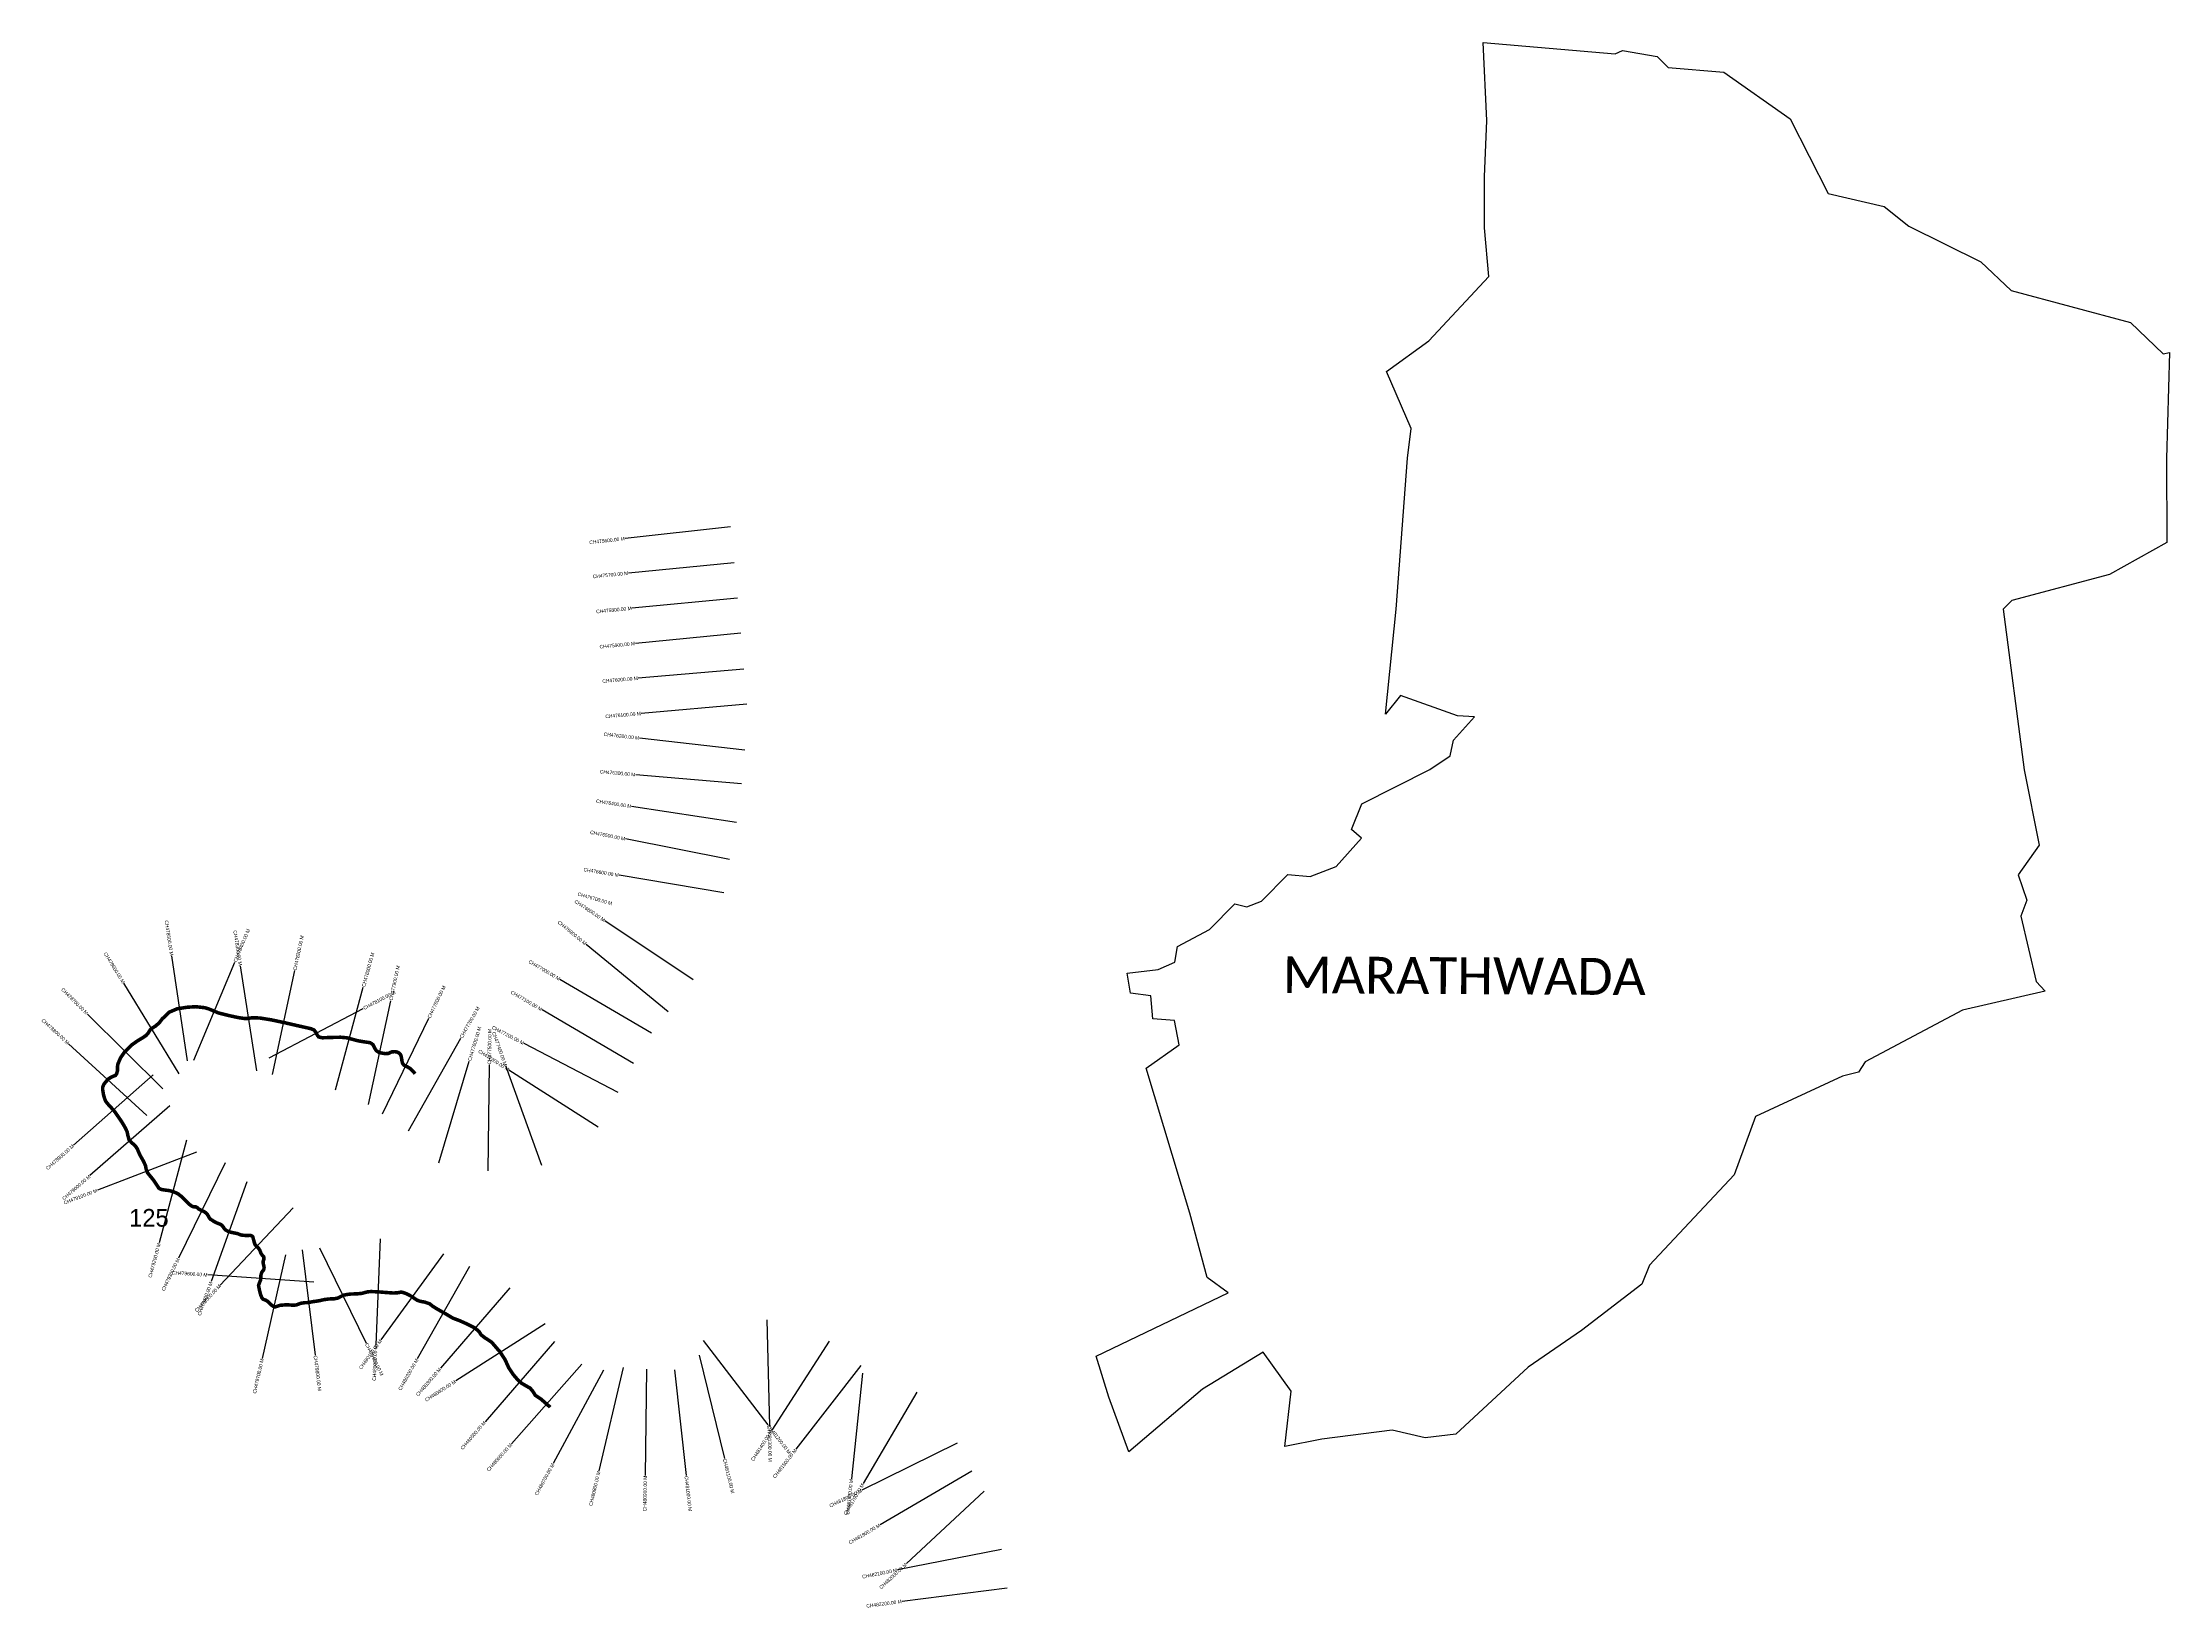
# Model space of a CAD drawing. Header units: feet. Extents: x 311691 to 317702, y 1901024 to 1905447.
import ezdxf
from ezdxf.enums import TextEntityAlignment as Align

# ---------------------------------------------------------------- set-up
doc = ezdxf.new("R2010")
doc.units = ezdxf.units.FT
doc.header["$MEASUREMENT"] = 0
for name, color, linetype in [('CS', 134, 'Continuous'), ('CSMark', 6, 'Continuous'), ('UNPROTECTED', 10, 'Continuous'), ('village', 7, 'Continuous'), ('VILLAGE NAME', 250, 'Continuous')]:
    doc.layers.add(name, color=color, linetype=linetype)

msp = doc.modelspace()

# ---------------------------------------------------------------- linework, layer by layer
at = {"color": 6}
msp.add_lwpolyline([(316156.9, 1905424.5), (316254.9, 1905407)], dxfattribs=at)
at = {"layer": 'CS'}
for p, q in [((313635.7, 1904077.9), (313337.5, 1904044.8)), ((313645.9, 1903976.5), (313347.4, 1903947.2)), ((313655.7, 1903876.7), (313357.1, 1903848)), ((313665.2, 1903777.1), (313366.6, 1903748.5)), ((313673.4, 1903676), (313374.6, 1903650.2)), ((313682, 1903576.4), (313383.1, 1903550.6)), ((313676.3, 1903446.8), (313378.2, 1903480.7)), ((313666.4, 1903351.2), (313367.6, 1903377.4)), ((313652.8, 1903242.4), (313356.2, 1903287.7)), ((313632.9, 1903138), (313338.5, 1903195.7)), ((313616.5, 1903043.7), (313320.6, 1903093)), ((313529.6, 1902797.6), (313280.4, 1902964.6)), ((312101.3, 1902568.6), (312056.3, 1902865.3)), ((313459, 1902707.2), (313227.4, 1902897.9)), ((312118.7, 1902570.6), (312234.4, 1902847.4)), ((312296.9, 1902540.6), (312250.7, 1902837.1)), ((312341, 1902530.4), (312403.8, 1902823.8)), ((313412.3, 1902647.1), (313153.6, 1902798.9)), ((312077.8, 1902532.3), (311920.9, 1902788)), ((312519.2, 1902487.1), (312597.8, 1902776.7)), ((312612.7, 1902445.3), (312675.2, 1902738.7)), ((312031.2, 1902489.4), (311818.4, 1902700.8)), ((312332.1, 1902577.2), (312597.8, 1902716.4)), ((312651.7, 1902419.1), (312782.5, 1902689.1)), ((313361.7, 1902560.9), (313103, 1902712.7)), ((312725.8, 1902371.2), (312873.1, 1902632.5)), ((313318.5, 1902479.5), (313052.2, 1902617.6)), ((311986.1, 1902414.2), (311765, 1902617)), ((312810.9, 1902280.4), (312897.4, 1902567.6)), ((312950.8, 1902257.5), (312954, 1902557.5)), ((312003.7, 1902528.9), (311778.8, 1902330.4)), ((313102, 1902272.7), (313000.3, 1902554.9)), ((313262, 1902380.9), (313009.4, 1902542.8)), ((312051.4, 1902441.5), (311825.3, 1902244.2)), ((312098.2, 1902344.3), (312020.8, 1902054.4)), ((312126.3, 1902310.7), (311846.2, 1902203.3)), ((312207.1, 1902280.5), (312075.7, 1902010.8)), ((312268.8, 1902227.2), (312167.7, 1901944.7)), ((312399.7, 1902153.1), (312193.6, 1901935.1)), ((312378.3, 1902020.3), (312312.1, 1901727.7)), ((312424.5, 1902034.4), (312462, 1901736.8)), ((312474.4, 1902040.4), (312606.3, 1901771)), ((312645.6, 1902065.7), (312632.8, 1901766)), ((312824, 1902023.2), (312647.7, 1901780.4)), ((312457.6, 1901943.3), (312158.3, 1901963.5)), ((312897.9, 1901987.9), (312750.2, 1901726.7)), ((313011.7, 1901926.8), (312815.5, 1901699.8)), ((313738.2, 1901837.2), (313745.4, 1901537.3)), ((313111.3, 1901825.9), (312858.8, 1901663.9)), ((313558.7, 1901778.2), (313741.2, 1901540)), ((313914.1, 1901776.9), (313751.9, 1901524.5)), ((313138.1, 1901775.4), (312941.7, 1901548.7)), ((313547.3, 1901736.8), (313618.3, 1901445.3)), ((313215, 1901711.4), (313016.3, 1901486.6)), ((313276.8, 1901694.8), (313134.2, 1901430.8)), ((313332, 1901701.9), (313263.3, 1901409.9)), ((313398.4, 1901697.2), (313394.5, 1901397.2)), ((313477.7, 1901695.2), (313510.5, 1901396.9)), ((314003.9, 1901708.1), (313820.1, 1901471)), ((314008.8, 1901685.9), (313977.3, 1901387.6)), ((314162.4, 1901632.6), (314010.3, 1901374)), ((314275.9, 1901488), (314006.9, 1901355.2)), ((314317.2, 1901408.8), (314058.2, 1901257.4)), ((314352.1, 1901352.2), (314132.6, 1901147.7)), ((314401.7, 1901187.4), (314107.3, 1901129.9)), ((314417.9, 1901078.8), (314120.3, 1901040.9))]:
    msp.add_line(p, q, dxfattribs=at)
at = {"layer": 'UNPROTECTED', "const_width": 10, "flags": 128}
msp.add_lwpolyline([(312744, 1902532), (312738.8, 1902538.9), (312730.4, 1902546.9), (312723.9, 1902550.8), (312716, 1902554.6), (312711.8, 1902557.3), (312709, 1902561.3), (312707, 1902567.6), (312706.3, 1902574.2), (312704.2, 1902583.6), (312701.5, 1902588.4), (312698.4, 1902591), (312693.3, 1902593.5), (312687.2, 1902594.6), (312678.5, 1902594.2), (312673.8, 1902592), (312667.9, 1902589.4), (312659.3, 1902589.1), (312652.4, 1902590.2), (312642, 1902592.4), (312634.8, 1902597.3), (312631.2, 1902602.5), (312628, 1902608.9), (312625.5, 1902614), (312620.8, 1902617.8), (312616.1, 1902620.2), (312605.2, 1902621.7), (312597.1, 1902622.9), (312581.6, 1902625.6), (312565, 1902630.1), (312551.4, 1902633.8), (312533.9, 1902635.4), (312505.9, 1902634.8), (312482.4, 1902633.9), (312476.7, 1902635), (312471.8, 1902636.2), (312468.6, 1902639.9), (312464.1, 1902648.3), (312458.9, 1902655.6), (312450.2, 1902659.5), (312412.6, 1902667.9), (312375.9, 1902676.4), (312337.4, 1902684.6), (312305.1, 1902689.8), (312284.4, 1902690.5), (312268.8, 1902688.1), (312260.5, 1902688.6), (312246.6, 1902690.5), (312215.9, 1902697.1), (312188.2, 1902704.1), (312161.8, 1902715.2), (312149.4, 1902718.9), (312124.6, 1902721.7), (312100.3, 1902720.2), (312071.9, 1902715.9), (312049.3, 1902706.2), (312037, 1902694.2), (312030, 1902687.9), (312021.6, 1902676.9), (312011.2, 1902667.4), (311999, 1902659.9), (311995.1, 1902655.8), (311989.3, 1902646.5), (311984.3, 1902640.9), (311975.3, 1902634.7), (311959.1, 1902624.8), (311943.4, 1902613.8), (311922.5, 1902592.8), (311912, 1902577.9), (311907, 1902566.5), (311904.3, 1902560), (311903.2, 1902553.5), (311903.3, 1902542.1), (311900.8, 1902532.8), (311897.4, 1902527.4), (311891.6, 1902525.4), (311883.7, 1902521.6), (311876.7, 1902516.9), (311869.2, 1902508.7), (311864.3, 1902501.8), (311861.3, 1902494.6), (311861, 1902487.7), (311863.7, 1902472), (311867.7, 1902458.7), (311869.9, 1902454.2), (311880.2, 1902441.4), (311886.1, 1902435.5), (311895, 1902425.4), (311907.6, 1902407.2), (311915.2, 1902396.1), (311924.9, 1902379.6), (311930.4, 1902367.8), (311932.3, 1902358.1), (311935.6, 1902346), (311942, 1902338.7), (311953.8, 1902327.8), (311959, 1902319.9), (311966, 1902303.3), (311975.7, 1902286.4), (311982.2, 1902272.6), (311983.8, 1902263.4), (311988.1, 1902252.2), (311993.8, 1902245), (312001.3, 1902236.1), (312006.1, 1902229.9), (312013.4, 1902218.8), (312019.6, 1902209.3), (312023.7, 1902206.4), (312029.2, 1902204.7), (312035.3, 1902203.8), (312049.7, 1902201.9), (312059.9, 1902199.2), (312067.8, 1902195.9), (312074.6, 1902192.5), (312086.4, 1902183.3), (312096, 1902173.7), (312100.4, 1902168.9), (312107.6, 1902162.1), (312114, 1902157.5), (312118.8, 1902156.3), (312124.1, 1902156), (312127.9, 1902154.1), (312132.9, 1902149.8), (312140.9, 1902145.8), (312147.3, 1902142.8), (312153.6, 1902138.5), (312157.6, 1902133.8), (312163.5, 1902123.4), (312165.3, 1902121.4), (312170.2, 1902118.5), (312175.4, 1902114.9), (312182.2, 1902111.2), (312188.5, 1902108.8), (312193.9, 1902106.6), (312197.9, 1902104), (312201.8, 1902099.5), (312204.2, 1902095.4), (312209.5, 1902090), (312215.4, 1902087), (312220.5, 1902085.2), (312227.1, 1902083.4), (312234.6, 1902082), (312243.4, 1902080.1), (312248.4, 1902077.8), (312253.5, 1902076.3), (312261.8, 1902075.4), (312271.2, 1902075.2), (312278, 1902075.5), (312282.2, 1902074.1), (312285.5, 1902071.2), (312287.7, 1902062.7), (312290.9, 1902051.3), (312292.7, 1902047.8), (312298.9, 1902042), (312302.3, 1902038.2), (312305.2, 1902033.4), (312306.7, 1902029.9), (312308.1, 1902025.6), (312310.9, 1902021), (312315, 1902016.2), (312316.2, 1902014.9), (312316.7, 1902013.4), (312316.6, 1902012.1), (312316.6, 1902007.7), (312315, 1902002.9), (312314.8, 1901997.2), (312316, 1901991.4), (312317.3, 1901985.3), (312317.1, 1901981), (312315.2, 1901976.8), (312311.3, 1901971.9), (312308.5, 1901964.4), (312308.1, 1901956.6), (312307.6, 1901949.3), (312304.5, 1901942.2), (312301.7, 1901934.3), (312302.9, 1901926.9), (312304.7, 1901918.5), (312307.9, 1901906.8), (312311.2, 1901898.9), (312314.3, 1901895), (312321.7, 1901892.3), (312327.4, 1901889.1), (312335.9, 1901880.2), (312344.4, 1901874.2), (312348.7, 1901873.2), (312354.3, 1901875), (312363, 1901877.9), (312381.5, 1901879.4), (312400.4, 1901878), (312408.4, 1901878.8), (312421.3, 1901883.6), (312432.8, 1901885.2), (312443.2, 1901885.6), (312456, 1901888.3), (312465, 1901889.4), (312475.7, 1901891.2), (312486.9, 1901893.9), (312501, 1901895.7), (312515.5, 1901896.3), (312525.8, 1901898.3), (312533.7, 1901902.4), (312541.7, 1901906.4), (312550.9, 1901908.2), (312563.1, 1901909.8), (312578.6, 1901910.1), (312593.8, 1901911.5), (312608.4, 1901915.6), (312619.2, 1901916.7), (312639.8, 1901915.8), (312660.8, 1901914.1), (312683, 1901912.5), (312696.1, 1901913.4), (312705.2, 1901915.2), (312712.3, 1901913.3), (312720.2, 1901910.3), (312733.7, 1901903.3), (312742.3, 1901897.1), (312750.6, 1901891.9), (312758.1, 1901889.3), (312771.9, 1901886.7), (312785.4, 1901882), (312794.1, 1901875), (312806.5, 1901867.3), (312830.9, 1901853.5), (312851.2, 1901841.4), (312869.7, 1901834.5), (312889.6, 1901825.6), (312913.4, 1901813.5), (312925.3, 1901803.2), (312930.4, 1901794.5), (312941.7, 1901785.8), (312951.2, 1901779.8), (312960.7, 1901773.2), (312969.4, 1901763.1), (312984.4, 1901745.8), (312998.5, 1901724), (313009, 1901700.8), (313021.4, 1901682.2), (313035.3, 1901666), (313045, 1901657.6), (313056.6, 1901650.8), (313068.4, 1901644.2), (313075.1, 1901637.3), (313084, 1901623.4), (313100.4, 1901612.4), (313112.8, 1901601.5), (313122.9, 1901592.6), (313125.7, 1901589.7)], dxfattribs=at)
at = {"layer": 'village', "color": 6}
for points in [[(316254.9, 1905407, 0), (316285.9, 1905376, 0), (316442.8, 1905362.4, 0), (316630.4, 1905231.2, 0), (316738.2, 1905019.6, 0), (316895.8, 1904983.1, 0), (316965.4, 1904927.4, 0), (317169.6, 1904827.3, 0), (317255.1, 1904745.6, 0), (317592.7, 1904655.3, 0), (317685.1, 1904566.8, 0), (317702.4, 1904570.9, 0), (317694.1, 1904270.9, 0), (317695.1, 1904033.8, 0), (317533.2, 1903943.5, 0), (317256.9, 1903869.3, 0), (317232.8, 1903845.4, 0), (317291.6, 1903391, 0), (317334.2, 1903178.2, 0), (317274.4, 1903094.6, 0), (317299, 1903023.2, 0), (317282.2, 1902977.3, 0), (317325.8, 1902792.6, 0), (317351.5, 1902765.5, 0), (317117.8, 1902711.5, 0), (316842.6, 1902565.9, 0), (316823.7, 1902537.1, 0), (316778, 1902525.2, 0), (316532.9, 1902411.6, 0), (316472, 1902246.5, 0), (316233, 1901991.5, 0), (316211.5, 1901937.5, 0), (316040.9, 1901806.6, 0), (315890.3, 1901702.8, 0), (315685.1, 1901513.6, 0), (315598.9, 1901503.7, 0), (315505.9, 1901524.6, 0), (315306.6, 1901499.8, 0), (315201.8, 1901478.7, 0), (315219.7, 1901635.2, 0), (315141.3, 1901745.7, 0), (314969.4, 1901641, 0), (314760.9, 1901463.7, 0), (314704.4, 1901618.2, 0), (314668.6, 1901734.2, 0), (315042.3, 1901912.7, 0), (314982.6, 1901956.5, 0), (314933.8, 1902138, 0), (314809.9, 1902548.1, 0), (314903.6, 1902613.9, 0), (314890, 1902682.6, 0), (314829.3, 1902687.2, 0), (314823.1, 1902752, 0), (314765.7, 1902759.5, 0), (314756.3, 1902816.9, 0), (314844.4, 1902826.4, 0), (314891.8, 1902847.3, 0), (314899.2, 1902891.7, 0), (314988.9, 1902939.9, 0), (315061, 1903012.2, 0), (315094.5, 1903003.8, 0), (315136.3, 1903019.6, 0), (315210.3, 1903095, 0), (315273.9, 1903089.5, 0), (315347.5, 1903118.3, 0), (315418.7, 1903197.6, 0), (315390.6, 1903222.3, 0), (315419.7, 1903295.3, 0), (315612, 1903392.5, 0), (315669.6, 1903430.4, 0), (315679, 1903475.1, 0), (315738, 1903541.2, 0), (315690.2, 1903544.1, 0), (315528.7, 1903601.5, 0), (315486.9, 1903548.7, 0), (315516.7, 1903845.6, 0), (315549.2, 1904272.1, 0), (315558.9, 1904355.7, 0), (315489.7, 1904517.2, 0), (315609.2, 1904603.9, 0), (315778.8, 1904785.8, 0), (315766.8, 1904922.9, 0), (315767, 1905067.3, 0), (315773, 1905225.8, 0), (315763.2, 1905446.6, 0), (315763.2, 1905446.6, 0)], [(315763.2, 1905446.6, 0), (316136.1, 1905415, 0), (316156.9, 1905424.5, 0)]]:
    msp.add_polyline3d(points, dxfattribs=at)

# ---------------------------------------------------------------- texts
at = {"insert": (311936, 1902150.1), "char_height": 50, "attachment_point": 1}
msp.add_mtext_dynamic_manual_height_columns('125', width=70.183, gutter_width=1, heights=[0], dxfattribs=at)
at = {"layer": 'CSMark'}
for s, rotation, p in [('CH475600.00 M', 6.34328, (313336.5, 1904044.7)), ('CH475700.00 M', 5.59291, (313346.4, 1903947.1)), ('CH475800.00 M', 5.4763, (313356.1, 1903847.9)), ('CH475900.00 M', 5.4763, (313365.6, 1903748.4)), ('CH476000.00 M', 4.92919, (313373.6, 1903650.2)), ('CH476100.00 M', 4.92919, (313382.1, 1903550.5)), ('CH476200.00 M', 353.50644, (313377.3, 1903480.8)), ('CH476300.00 M', 354.98627, (313366.6, 1903377.5)), ('CH476400.00 M', 351.31574, (313355.2, 1903287.9)), ('CH476500.00 M', 348.91555, (313337.6, 1903195.9)), ('CH476600.00 M', 350.53295, (313319.6, 1903093.2)), ('CH476700.00 M', 343.9018, (313300.7, 1903012.9)), ('CH476800.00 M', 326.16119, (313279.5, 1902965.2)), ('CH478500.00 M', 278.61181, (312056.2, 1902866.2)), ('CH478300.00 M', 278.84388, (312250.6, 1902838.1)), ('CH476900.00 M', 320.53176, (313226.6, 1902898.5)), ('CH478600.00 M', 301.53865, (311920.4, 1902788.8)), ('CH477000.00 M', 329.60105, (313152.7, 1902799.4)), ('CH478700.00 M', 315.18171, (311817.7, 1902701.5)), ('CH477100.00 M', 329.60105, (313102.1, 1902713.2)), ('CH478800.00 M', 317.47257, (311764.3, 1902617.7)), ('CH477400.00 M', 289.82324, (312999.9, 1902555.8)), ('CH477200.00 M', 332.58981, (313051.3, 1902618)), ('CH477300.00 M', 327.34035, (313008.6, 1902543.3)), ('CH478900.00 M', 41.43851, (311778.1, 1902329.7)), ('CH479000.00 M', 41.10433, (311824.6, 1902243.6)), ('CH479100.00 M', 20.98786, (311845.3, 1902202.9)), ('CH479200.00 M', 75.05586, (312020.5, 1902053.4)), ('CH479300.00 M', 64.02567, (312075.2, 1902009.9)), ('CH479600.00 M', 356.13133, (312157.3, 1901963.6)), ('CH479500.00 M', 46.62633, (312192.9, 1901934.3)), ('CH479400.00 M', 70.31688, (312167.4, 1901943.8)), ('CH480100.00 M', 54.02389, (312647.1, 1901779.6)), ('CH479700.00 M', 77.25117, (312311.9, 1901726.7)), ('CH480000.00 M', 87.54071, (312632.7, 1901765)), ('CH480200.00 M', 60.5252, (312749.8, 1901725.9)), ('CH480300.00 M', 49.1636, (312814.9, 1901699.1)), ('CH480400.00 M', 32.68502, (312858, 1901663.3)), ('CH480500.00 M', 49.10181, (312941, 1901547.9)), ('CH480600.00 M', 48.52478, (313015.7, 1901485.8)), ('CH481400.00 M', 57.26003, (313751.3, 1901523.7)), ('CH480700.00 M', 61.63863, (313133.8, 1901429.9)), ('CH481500.00 M', 52.21205, (313819.5, 1901470.2)), ('CH480800.00 M', 76.76796, (313263.1, 1901408.9)), ('CH480900.00 M', 89.25018, (313394.5, 1901396.2)), ('CH481800.00 M', 26.26468, (314006, 1901354.8)), ('CH481700.00 M', 59.51775, (314009.7, 1901373.2)), ('CH481600.00 M', 83.96385, (313977.1, 1901386.6)), ('CH481900.00 M', 30.31589, (314057.4, 1901256.9)), ('CH482100.00 M', 11.05131, (314106.3, 1901129.7)), ('CH482000.00 M', 42.97182, (314131.9, 1901147)), ('CH482200.00 M', 7.25406, (314119.3, 1901040.8))]:
    msp.add_text(s, height=10, rotation=rotation, dxfattribs=at).set_placement(p, align=Align.MIDDLE_RIGHT)
for s, rotation, p in [('CH478400.00 M', 67.30755, (312234.8, 1902848.3)), ('CH478200.00 M', 77.92196, (312404, 1902824.8)), ('CH478000.00 M', 74.8123, (312598.1, 1902777.6)), ('CH477900.00 M', 77.97482, (312675.4, 1902739.7)), ('CH478100.00 M', 27.65729, (312598.7, 1902716.9)), ('CH477800.00 M', 64.15927, (312782.9, 1902690)), ('CH477700.00 M', 60.58276, (312873.6, 1902633.3)), ('CH477600.00 M', 73.25169, (312897.7, 1902568.6)), ('CH477500.00 M', 89.3843, (312954, 1902558.5)), ('CH479800.00 M', 277.18177, (312462.1, 1901735.8)), ('CH479900.00 M', 296.08845, (312606.7, 1901770.1)), ('CH481200.00 M', 307.46855, (313741.8, 1901539.3)), ('CH481300.00 M', 271.36394, (313745.4, 1901536.3)), ('CH481100.00 M', 283.67617, (313618.5, 1901444.3)), ('CH481000.00 M', 276.26168, (313510.6, 1901395.9))]:
    msp.add_text(s, height=10, rotation=rotation, dxfattribs=at).set_placement(p, align=Align.MIDDLE_LEFT)
at = {"layer": 'VILLAGE NAME', "insert": (315196.6, 1902864.2), "char_height": 104.042, "attachment_point": 1, "rotation": 359.67619}
msp.add_mtext_dynamic_manual_height_columns('{\\fCalibri|b0|i0|c0|p34;MARATHWADA}', width=1856.633, gutter_width=520.2, heights=[0], dxfattribs=at)

doc.saveas('drawing.dxf')
